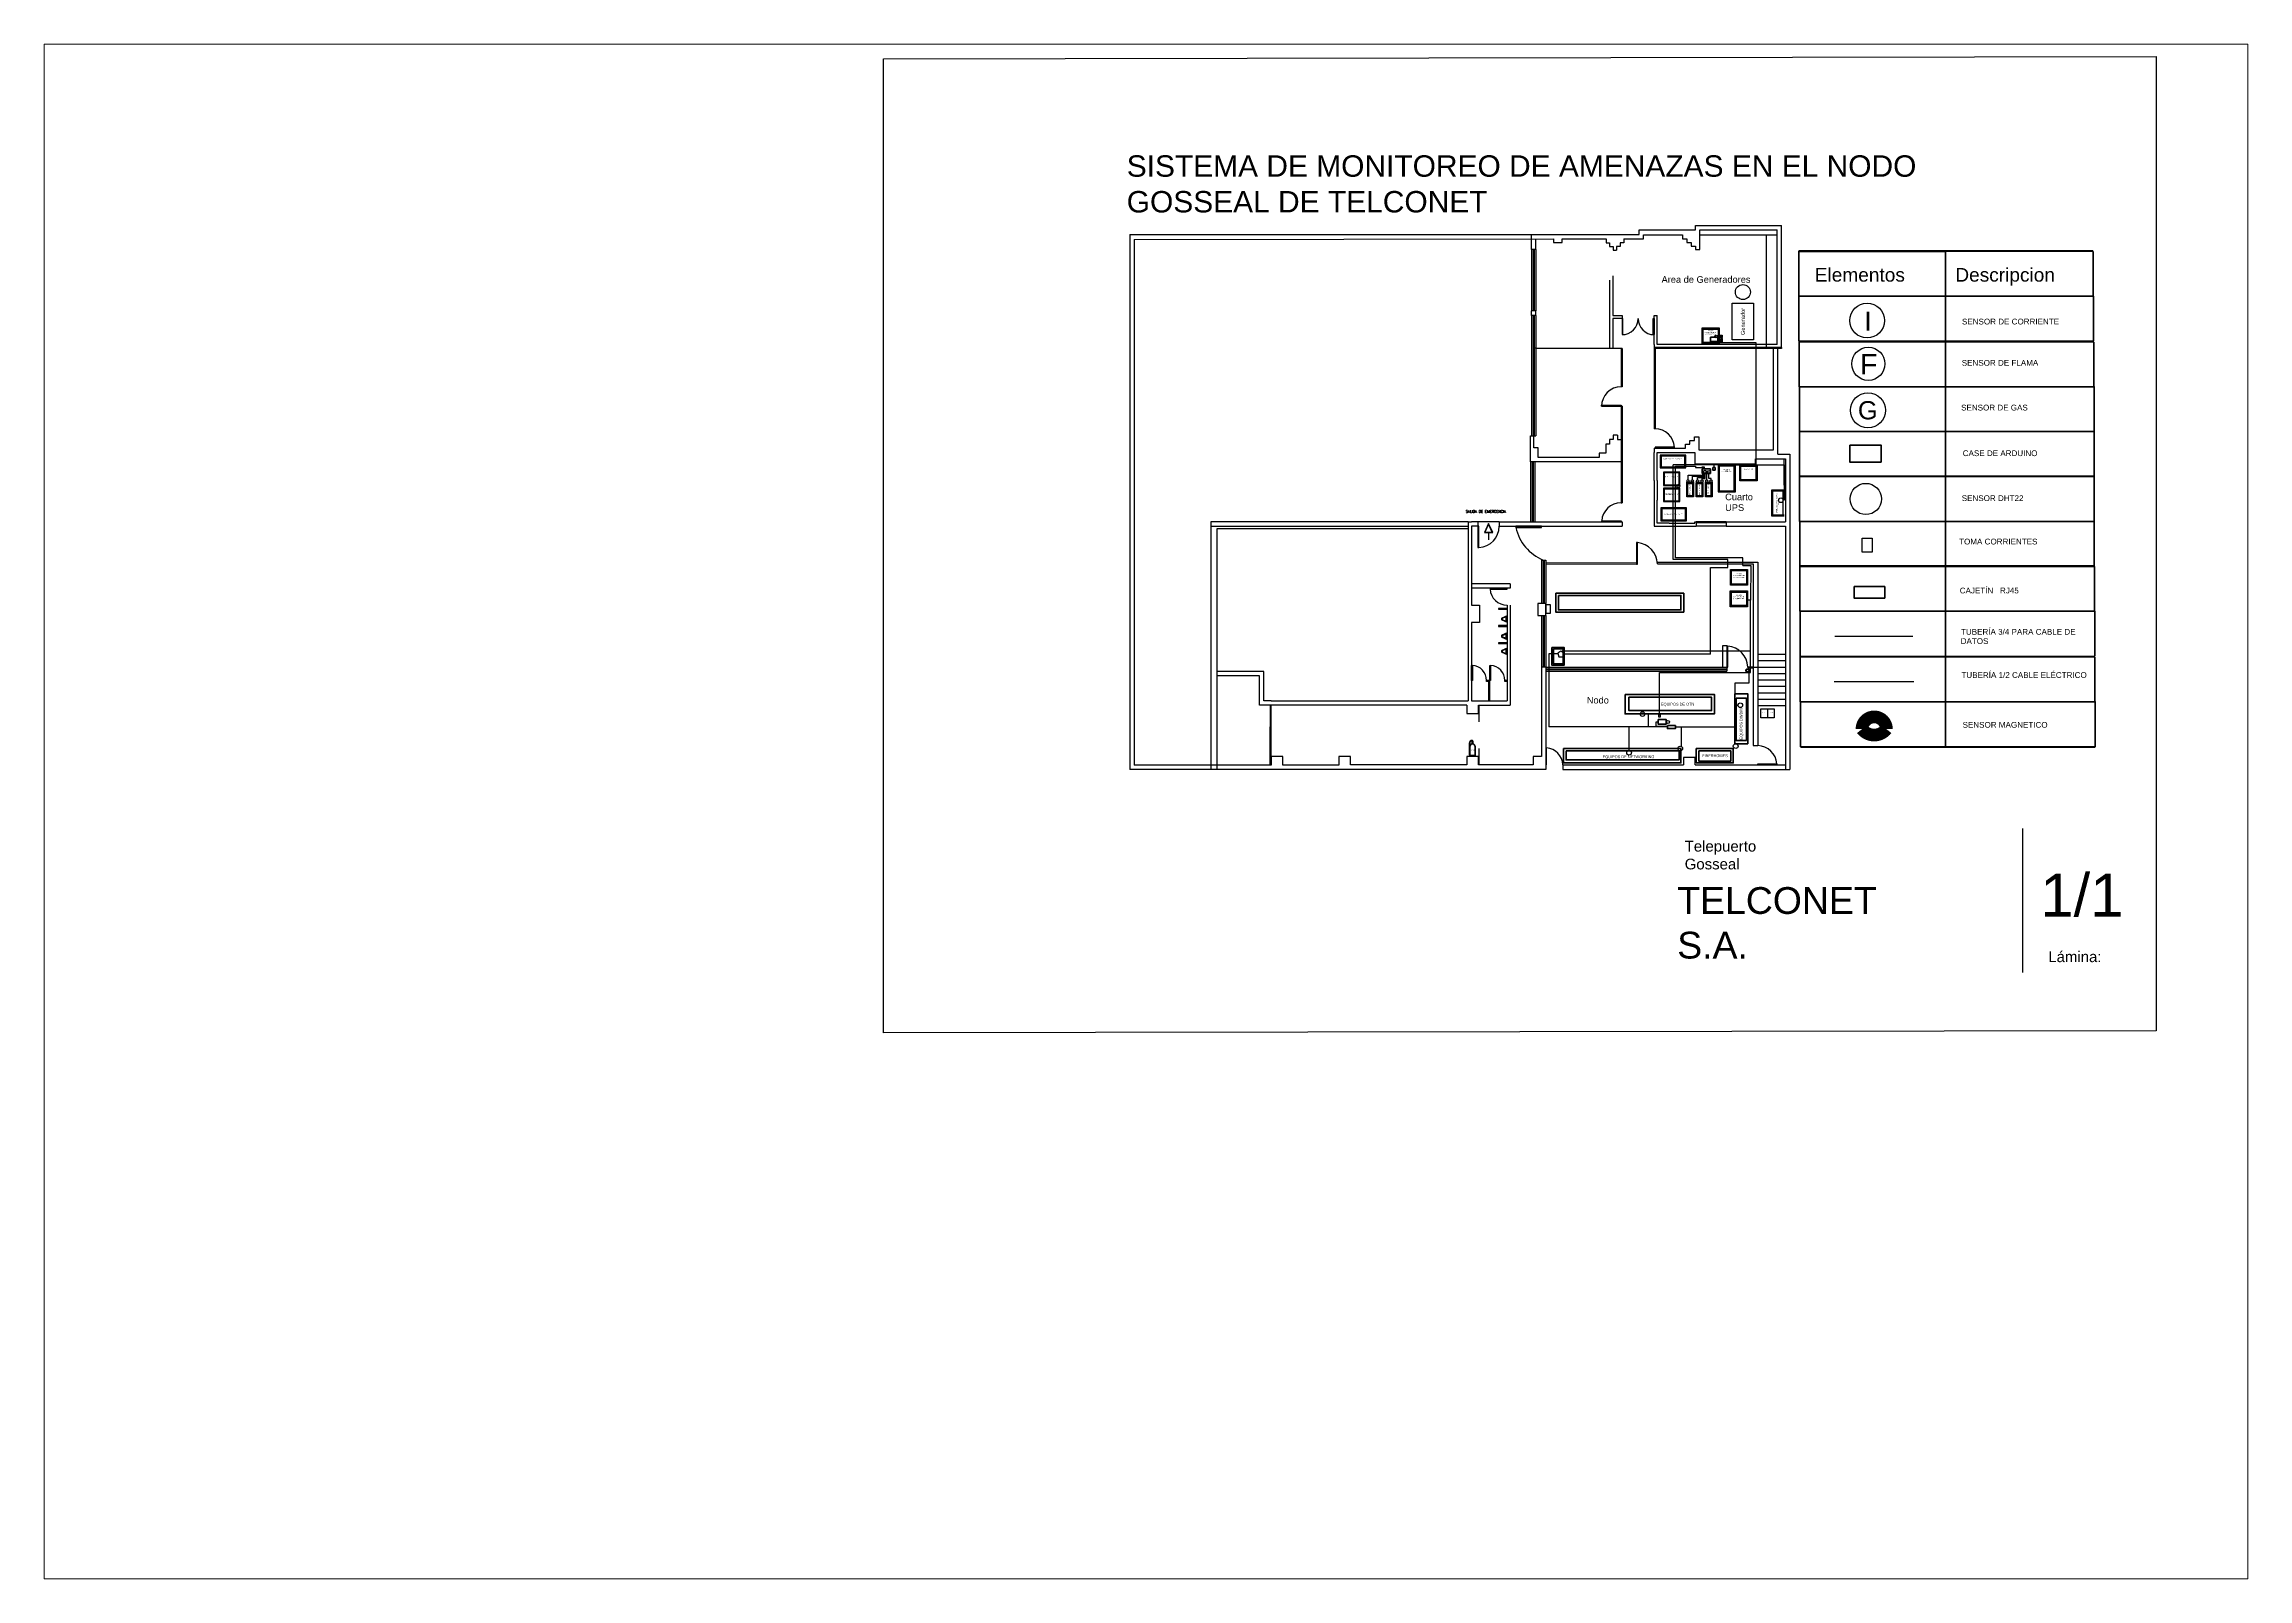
# Paper-space layout 'Presentación1' of a CAD drawing. Header units: metres. Extents: x 29 to 258, y 20 to 180.
# The model-space entities are those that its viewports show. They can reach past a viewport. Long polylines and large blocks are cut down to what shows.
import ezdxf

# ---------------------------------------------------------------- set-up
doc = ezdxf.new("R2010")
doc.units = ezdxf.units.M
doc.linetypes.add('ACAD_ISO03W100', pattern=[30, 12, -18])
doc.layers.get('0').update_dxf_attribs({"lineweight": 30})
for name, color, linetype in [('B Baterias', 92, 'Continuous'), ('Caja DC', 50, 'Continuous'), ('Rapberry', 100, 'Continuous'), ('Rectificador', 12, 'Continuous'), ('Tablero P', 21, 'Continuous')]:
    doc.layers.add(name, color=color, linetype=linetype)
for name, color, linetype, lineweight in [('Case Arduino', 249, 'Continuous', 80), ('Linea de Datos', 130, 'Continuous', 30), ('LINEAS DE ALIMENTACION', 40, 'Continuous', 30), ('PAREDES', 10, 'Continuous', 25), ('RACKS', 164, 'Continuous', 35), ('Sensores', 30, 'Continuous', 30), ('Tabla', 7, 'Continuous', 35), ('Texto', 250, 'Continuous', 30), ('Tomas Electricas', 90, 'Continuous', 30), ('Tomas RJ45', 103, 'Continuous', 35)]:
    doc.layers.add(name, color=color, linetype=linetype, lineweight=lineweight)
doc.styles.add('ROMANC', font='romanc.shx')
doc.styles.add('ROMANS', font='romans')
doc.styles.get("Standard").update_dxf_attribs({"font": 'arial.ttf'})
doc.linetypes.add('ZIGZAG', pattern='A,0.00254,-5.08,[131,ltypeshp.shx,S=5.08,R=0,X=-5.08,Y=0],-10.16,[131,ltypeshp.shx,S=5.08,R=180,X=5.08,Y=0],-5.08', length=20.32254)

# ---------------------------------------------------------------- blocks, each defined once
blk = doc.blocks.new('Case Arduino')
at = {"layer": 'Case Arduino'}
blk.add_lwpolyline([(2830.07, 1702.63), (2830.45, 1702.63), (2830.45, 1702.42), (2830.07, 1702.42)], close=True, dxfattribs=at)
blk = doc.blocks.new('Tomas RJ45')
at = {"layer": 'Tomas RJ45'}
blk.add_lwpolyline([(2830.689, 1702.353), (2831.063, 1702.353), (2831.063, 1702.212), (2830.689, 1702.212)], close=True, dxfattribs=at)
blk = doc.blocks.new('Toma electrica')
at = {"layer": 'Tomas Electricas'}
blk.add_lwpolyline([(2830.285, 1702.856), (2830.361, 1702.856), (2830.361, 1702.753), (2830.285, 1702.753)], close=True, dxfattribs=at)
blk = doc.blocks.new('Dht22')
at = {"layer": 'Sensores'}
blk.add_ellipse((2835.99, 1712.87), major_axis=(0.107, 0), ratio=1, dxfattribs=at)
blk = doc.blocks.new('FLAMA')
at = {"layer": 'Sensores', "color": 242, "true_color": 0xcd2027}
blk.add_circle((9650154736.288513, 7169636274.794464), 5307260.182779, dxfattribs=at)
blk.add_text('F', height=6546072.629605, dxfattribs=at).set_placement((9647510610.896057, 7166219403.729401))
blk = doc.blocks.new('GAS')
at = {"layer": 'Sensores', "color": 8}
blk.add_circle((9373739375.947327, 5526277353.448151), 5629255.736894, dxfattribs=at)
blk = doc.blocks.new('GAS1')
at = {"layer": 'RACKS'}
blk.add_blockref('GAS', (0, 0), dxfattribs=at)
at = {"layer": 'Sensores', "color": 8}
blk.add_text('G', height=5849291.790246, dxfattribs=at).set_placement((9370510979.882996, 5523368915.562683))
blk = doc.blocks.new('CORRIENTE')
at = {"layer": 'Sensores', "color": 5}
blk.add_circle((9663194401.275391, 7107604684.960602), 3888267.073783, dxfattribs=at)
blk.add_text('I', height=4245071.600382, rotation=180, dxfattribs=at).set_placement((9664211286.418091, 7109596140.250214))

msp = doc.modelspace()

# ---------------------------------------------------------------- hatches: boundary and pattern name
at = {"layer": 'PAREDES', "true_color": 0xcd2027}
h = msp.add_hatch(dxfattribs=at)
h.set_pattern_fill('ANSI34', color=242, scale=140399216.8289572)
h.set_pattern_definition([(45, (-447007300000, -211321500000), (-1891231000, 1891231000), []), (45, (-446377000000, -211321500000), (-1891231000, 1891231000), []), (45, (-445746500000, -211321500000), (-1891231000, 1891231000), []), (45, (-445116000000, -211321500000), (-1891231000, 1891231000), [])])
h.paths.add_polyline_path([(8609954600.104088, 6301250041.527091), (8580759272.623848, 6301250041.527091), (8580759272.623848, 6245609585.636865), (8609954600.104088, 6245609585.636865)])

# ---------------------------------------------------------------- linework, layer by layer
msp.add_line((11703680407.61805, 4834444081.956759), (11703680407.61805, 3891678219.669126))
msp.add_lwpolyline([(4238235995.044418, 9879511480.543373), (12580769094.87742, 9893730898.685898), (12580769094.87742, 3509480736.229527), (4238235995.044418, 3495261318.087003)], close=True)
at = {"layer": 'B Baterias', "color": 116, "true_color": 0x0e6c32}
for p, q in [((9498746008.287018, 7282553660.932532), (9330266948.092289, 7282553660.932532)), ((9330266948.092289, 7282553660.932532), (9330266948.092289, 7198314130.835141)), ((9498746008.287018, 7275533700.091092), (9330266948.092289, 7275533700.091092)), ((9337286908.933727, 7282553660.932532), (9337286908.933727, 7198314130.835141)), ((9491726047.445522, 7198314130.835141), (9491726047.445522, 7282553660.932532)), ((9498746008.287018, 7198314130.835141), (9498746008.287018, 7282553660.932532)), ((10143387400.18314, 7084955600.938382), (10143387400.18314, 7253434661.133111)), ((9330266948.092289, 7205334091.676581), (9498746008.287018, 7205334091.676581)), ((9330266948.092289, 7198314130.835141), (9498746008.287018, 7198314130.835141)), ((9502988431.390499, 6936088682.143756), (9334509371.19577, 6936088682.143756)), ((9334509371.19577, 6936088682.143756), (9334509371.19577, 6851849152.046418)), ((9341529332.037262, 6936088682.143756), (9341529332.037262, 6851849152.046418)), ((9495968470.549007, 6851849152.046418), (9495968470.549007, 6936088682.143756)), ((9502988431.390499, 6851849152.046418), (9502988431.390499, 6936088682.143756)), ((10143387400.18314, 7052341747.156831), (10059147870.085859, 7052341747.156831)), ((10059147870.085859, 7052341747.156831), (10059147870.085859, 6883862686.962102)), ((10143387400.18314, 7045321786.315391), (10059147870.085859, 7045321786.315391)), ((10066167830.92725, 7052341747.156831), (10066167830.92725, 6883862686.962102)), ((10136367439.341749, 6883862686.962102), (10136367439.341749, 7052341747.156831)), ((9502988431.390499, 6929068721.302316), (9334509371.19577, 6929068721.302316)), ((9334509371.19577, 6858869112.887858), (9502988431.390499, 6858869112.887858)), ((9334509371.19577, 6851849152.046418), (9502988431.390499, 6851849152.046418)), ((10059147870.085859, 6890882647.803594), (10143387400.18314, 6890882647.803594)), ((10059147870.085859, 6883862686.962102), (10143387400.18314, 6883862686.962102))]:
    msp.add_line(p, q, dxfattribs=at)
at = {"layer": 'Caja DC', "color": 2}
for p, q in [((9604960247.169132, 8115566446.731313), (9717279620.632336, 8115566446.731313)), ((9604960247.169132, 8012387221.074317), (9604960247.169132, 8115566446.731313)), ((9604960247.169132, 8108546485.889873), (9717279620.632336, 8108546485.889873)), ((9611980208.010624, 8012387221.074317), (9611980208.010624, 8115566446.731313)), ((9710259659.790844, 8115566446.731313), (9710259659.790844, 8012387221.074317)), ((9717279620.632336, 8115566446.731313), (9717279620.632336, 8012387221.074317)), ((9717279620.632336, 8019407181.915757), (9604960247.169132, 8019407181.915757)), ((9717279620.632336, 8012387221.074317), (9604960247.169132, 8012387221.074317)), ((9852259130.270721, 7216650005.613605), (9964578503.733925, 7216650005.613605)), ((9852259130.270721, 7113470779.956609), (9852259130.270721, 7216650005.613605)), ((9852259130.270721, 7209630044.772164), (9964578503.733925, 7209630044.772164)), ((9964578503.733925, 7120490740.798049), (9852259130.270721, 7120490740.798049)), ((9964578503.733925, 7113470779.956609), (9852259130.270721, 7113470779.956609)), ((9859279091.11216, 7113470779.956609), (9859279091.11216, 7216650005.613605)), ((9957558542.892433, 7216650005.613605), (9957558542.892433, 7113470779.956609)), ((9964578503.733925, 7216650005.613605), (9964578503.733925, 7113470779.956609)), ((9789898922.079727, 6532378377.010499), (9902218295.542881, 6532378377.010499)), ((9789898922.079727, 6429199151.353503), (9789898922.079727, 6532378377.010499)), ((9789898922.079727, 6525358416.169059), (9902218295.542881, 6525358416.169059)), ((9796918882.921169, 6429199151.353503), (9796918882.921169, 6532378377.010499)), ((9895198334.701439, 6532378377.010499), (9895198334.701439, 6429199151.353503)), ((9902218295.542881, 6532378377.010499), (9902218295.542881, 6429199151.353503)), ((9789268103.09214, 6392129171.025174), (9901587476.555294, 6392129171.025174)), ((9789268103.09214, 6288949945.36818), (9789268103.09214, 6392129171.025174)), ((9789268103.09214, 6385109210.183734), (9901587476.555294, 6385109210.183734)), ((9902218295.542881, 6436219112.194943), (9789898922.079727, 6436219112.194943)), ((9902218295.542881, 6429199151.353503), (9789898922.079727, 6429199151.353503)), ((9796288063.933582, 6288949945.36818), (9796288063.933582, 6392129171.025174)), ((9894567515.713856, 6392129171.025174), (9894567515.713856, 6288949945.36818)), ((9901587476.555294, 6392129171.025174), (9901587476.555294, 6288949945.36818)), ((9901587476.555294, 6295969906.20962), (9789268103.09214, 6295969906.20962)), ((9901587476.555294, 6288949945.36818), (9789268103.09214, 6288949945.36818))]:
    msp.add_line(p, q, dxfattribs=at)
at = {"layer": 'Caja DC'}
for points in [[(9989939486.374184, 5620420080.357171), (10032830250.528179, 5620420080.357171), (10032830250.528179, 5561078687.119302), (9989939486.374184, 5561078687.119302)], [(10035505368.623989, 5620425681.853997), (10077488214.39386, 5620425681.853997), (10077488214.39386, 5561084288.616128), (10035505368.623989, 5561084288.616128)]]:
    msp.add_lwpolyline(points, close=True, dxfattribs=at)
at = {"layer": 'Case Arduino'}
for points in [[(9659272524.00145, 8055236797.963334), (9707030010.750767, 8055236797.963334), (9707030010.750767, 8026087594.039491), (9659272524.00145, 8026087594.039491)], [(10572300580.310829, 7347870720.088063), (10777863308.25815, 7347870720.088063), (10777863308.25815, 7236528818.997426), (10572300580.310829, 7236528818.997426)]]:
    msp.add_lwpolyline(points, close=True, dxfattribs=at)
at = {"layer": 'Case Arduino', "lineweight": 120, "ltscale": 1.5}
msp.add_lwpolyline([(9605083603.760777, 7191358632.785256), (9658899730.639965, 7191358632.785256), (9658899730.639965, 7162209428.861362), (9605083603.760777, 7162209428.861362)], close=True, dxfattribs=at)
at = {"layer": 'Linea de Datos'}
for p, q in [((9685905657.13047, 8017370409.067098), (9685905657.13047, 8026990182.831973)), ((9959984865.258553, 8017370409.067098), (9685905657.13047, 8017370409.067098)), ((9959984865.258553, 7220172666.738759), (9959984865.258553, 8017370409.067098)), ((9415806757.816452, 6597970064.924003), (9415806757.816452, 7218150124.152093)), ((9727585460.91209, 7218751793.439343), (9415872176.42561, 7218751793.439343)), ((9439198821.595707, 7080707092.02917), (9416107716.62307, 7080707092.02917)), ((9683976100.86132, 7200501957.339149), (9683976100.86132, 7218621331.230783)), ((9727710589.796925, 7218635669.293052), (10142885432.587601, 7218635669.293052)), ((10142885432.587601, 7218635669.293052), (10142885432.587601, 6986791482.115554)), ((10142885432.587601, 6986791482.115554), (10138757254.003559, 6986791482.115554)), ((9772454895.596458, 6597970064.924003), (9415806757.816452, 6597970064.924003)), ((9659087859.627529, 5977968687.485406), (9659087859.627529, 6544919733.619977)), ((9659087859.627529, 6544919733.619977), (9772454895.596458, 6544919733.619977)), ((9772454895.596458, 6544919733.619977), (9772454895.596458, 6597970064.924003)), ((10474121578.87941, 6096033020.138628), (10985827767.30315, 6096033020.138628)), ((8658364137.79649, 5980300307.891881), (8600345179.841885, 5980300307.891881)), ((8600345179.841885, 5980299923.198707), (8600345179.841885, 5501688247.55565)), ((9659245002.524181, 5978016210.822782), (8697350605.711308, 5978016210.822782)), ((9821287255.137524, 5391405189.776477), (9821287255.137524, 5789756405.062911)), ((9821639125.169655, 5789756405.062911), (9912671284.399857, 5789756405.062911)), ((9912671284.399857, 5789756405.062911), (9912671284.399857, 5865675355.309918)), ((9840035129.664333, 5641180371.2009), (9821415272.772541, 5641180371.2009)), ((9376141428.32262, 5500901769.491017), (8600345179.841885, 5500901769.491017)), ((9126147755.558975, 5346865569.754039), (9126147755.558975, 5500116075.018628)), ((9252801641.835327, 5587054509.348561), (9228142069.654457, 5587054509.348561)), ((9252801641.835327, 5500853515.67286), (9252801641.835327, 5587054509.348561)), ((9302773442.962708, 5503868745.370843), (9302773442.962708, 5534182778.410041)), ((9302773442.962708, 5534182778.410041), (9314576937.665546, 5534182778.410041)), ((9377050653.184553, 5503868745.370843), (9302773442.962708, 5503868745.370843)), ((9429607587.759323, 5502453293.433244), (9820952778.178276, 5502453293.433244)), ((9467496770.924606, 5502453316.708817), (9467496770.924606, 5374354498.030194))]:
    msp.add_line(p, q, dxfattribs=at)
at = {"layer": 'LINEAS DE ALIMENTACION'}
for p, q in [((9430522052.747841, 7208710639.109569), (9562113259.68224, 7208710639.109569)), ((9430528955.342613, 6608503903.155713), (9430528955.342613, 7209139698.169494)), ((9562113259.68224, 7208710639.109569), (9562113259.68224, 7201176702.188756)), ((9562113259.68224, 7201503459.91195), (9605235719.964016, 7201503459.91195)), ((9871994226.885532, 6608503903.155713), (9430528955.342613, 6608503903.155713)), ((9871994226.885532, 6559560765.110925), (9871994226.885532, 6608503903.155713)), ((9872025569.173595, 6559859908.644984), (9923481926.528969, 6559859908.644984)), ((9922941480.471817, 6559859908.644984), (9921233435.22263, 6331593922.992604)), ((9920879451.473328, 6332197194.47557), (9900472056.828178, 6332197194.47557)), ((9920879451.473328, 5856538718.882392), (9920879451.473328, 6332197194.47557)), ((9924674450.085583, 5998136846.986337), (8688106787.777031, 5998136846.986337)), ((9325260670.592461, 5580823078.353383), (9325260670.592461, 5856538718.882392)), ((9325260670.592461, 5856538718.882392), (9920879451.473328, 5856538718.882392)), ((10991886784.00773, 5795834390.733693), (10470910595.691971, 5795834390.733693))]:
    msp.add_line(p, q, dxfattribs=at)
at = {"layer": 'PAREDES'}
for p, q in [((5853674333.090132, 8726867877.344421), (8658148689.248707, 8726867877.344421)), ((5853674333.090132, 8726867877.344421), (5853674333.090132, 5249881272.575332)), ((5881754176.456102, 8696084364.115158), (8630068845.882893, 8698788033.978661)), ((5881754176.456102, 8696084364.115158), (5881754176.456102, 5249881272.575332)), ((8486861644.717381, 8628588425.564152), (8486861644.717381, 8726867877.344421)), ((8514941488.083302, 8628588425.564152), (8514941488.083302, 8698788033.978661)), ((8630068845.882893, 8698788033.978661), (8630068845.882893, 8674920167.117741)), ((8630068845.882893, 8674920167.117741), (8686930528.698437, 8674920167.117741)), ((8658850685.332672, 8726867877.344421), (9193069705.366852, 8726867877.344421)), ((8686930528.698437, 8674920167.117741), (8686930528.698437, 8698788033.978661)), ((8686930528.698437, 8698788033.978661), (8975450919.282143, 8698788033.978661)), ((8975450919.282143, 8698788033.978661), (8975450919.282143, 8674218171.033566)), ((8975450919.282143, 8674218171.033566), (8998616790.058887, 8674218171.033566)), ((8998616790.058887, 8674218171.033566), (8998616790.058887, 8649648308.088524)), ((9090578277.081631, 8674218171.033566), (9067412406.304939, 8674218171.033566)), ((9067412406.304939, 8674218171.033566), (9067412406.304939, 8649648308.088524)), ((9090578277.081631, 8698788033.978661), (9090578277.081631, 8674218171.033566)), ((9090578277.081631, 8698788033.978661), (9221149548.732979, 8698788033.978661)), ((9193069705.366852, 8726867877.344421), (9193069705.366852, 8759159697.21508)), ((9193069705.366852, 8759159697.21508), (9562319645.627022, 8759159697.21508)), ((9221149548.732979, 8698788033.978661), (9221149548.732979, 8724761889.091999)), ((9221149548.732979, 8724761889.091999), (9476676123.361332, 8724761889.091999)), ((9476676123.361332, 8724761889.091999), (9476676123.361332, 8698788033.978661)), ((9476676123.361332, 8698788033.978661), (9504755966.727146, 8698788033.978661)), ((9504755966.727146, 8698788033.978661), (9504755966.727146, 8674920167.117741)), ((9504755966.727146, 8674920167.117741), (9532835810.093117, 8674920167.117741)), ((9532835810.093117, 8674920167.117741), (9532835810.093117, 8651754296.340946)), ((9562319645.627022, 8759159697.21508), (9562319645.627022, 8787239540.580894)), ((9562319645.627022, 8787239540.580894), (10125320505.111191, 8787239540.580894)), ((9590399488.993149, 8628588425.564152), (9590399488.993149, 8759159697.21508)), ((9590399488.993149, 8759159697.21508), (10097240661.745319, 8759159697.21508)), ((10097240661.745319, 8008023887.18016), (10097240661.745319, 8759159697.21508)), ((10125320505.111191, 7986964004.655837), (10125320505.111191, 8787239540.580894)), ((8514941488.083302, 8628588425.564152), (8486861644.717381, 8628588425.564152)), ((8998616790.058887, 8649648308.088524), (9021782660.835526, 8649648308.088524)), ((9021782660.835526, 8649648308.088524), (9021782660.835526, 8625078445.143429)), ((9021782660.835526, 8625078445.143429), (9044246535.528145, 8625078445.143429)), ((9067412406.304939, 8649648308.088524), (9044246535.528145, 8649648308.088524)), ((9044246535.528145, 8649648308.088524), (9044246535.528145, 8625078445.143429)), ((9532835810.093117, 8651754296.340946), (9560915653.458775, 8651754296.340946)), ((9560915653.458775, 8651754296.340946), (9560915653.458775, 8628588425.564152)), ((9560915653.458775, 8628588425.564152), (9590399488.993149, 8628588425.564152)), ((8998616790.058887, 8428168543.540851), (8998616790.058887, 7979944043.814397)), ((8998616790.058887, 8428168543.540851), (8998616790.058887, 8428168543.540851)), ((9019676672.583157, 8456349398.507945), (9019676672.583157, 8197562829.899262)), ((9019676672.583157, 8456349398.507945), (9019676672.583157, 8456349398.507945)), ((8486861644.717381, 8196158837.730859), (8486861644.717381, 8227748661.517499)), ((8514941488.083302, 8227748661.517499), (8486861644.717381, 8227748661.517499)), ((8514941488.083302, 8196158837.730859), (8486861644.717381, 8196158837.730859)), ((8514941488.083302, 8196158837.730859), (8514941488.083302, 8227748661.517499)), ((9019676672.583157, 8176502947.37494), (9019580678.339603, 7979944043.814397)), ((9019676672.583157, 8176502947.374784), (9019676672.58326, 8134383182.326245)), ((9019676672.58326, 8197562829.899262), (9080048335.819733, 8197562829.899262)), ((9080048335.819733, 8176502947.374784), (9019676672.58326, 8176502947.374784)), ((9080048335.819733, 8197562829.899262), (9080048335.819733, 8176502947.374784)), ((9289945164.979034, 8008023887.18016), (9289945164.979034, 8197562829.899262)), ((9289945164.979034, 8197562829.899262), (9311005047.503201, 8197562829.899262)), ((9311005047.503201, 8008023887.18016), (9311005047.503201, 8197562829.899262)), ((9080048335.819733, 7979944043.814397), (8514941488.083302, 7979944043.814397)), ((9289945164.979034, 8008023887.18016), (9289945164.979034, 7892194533.296287)), ((10125320505.111191, 7986964004.655837), (9289945164.979034, 7986964004.655837)), ((10125320505.111191, 7979944043.814397), (9296965125.820423, 7979944043.814397)), ((9296965125.820423, 7979944043.814397), (9296965125.820423, 7892194533.296287)), ((10097240661.745319, 8008023887.18016), (9311005047.503201, 8008023887.18016)), ((10072670798.800329, 7316557744.297587), (10072670798.800329, 7977838055.561975)), ((10100750642.16625, 7288477900.931773), (10100750642.16625, 7977838055.561975)), ((10125320505.111191, 7986964004.655837), (10125320505.111191, 7979944043.814397)), ((9296965125.820423, 7892194533.296287), (9289945164.979034, 7892194533.296287)), ((9080048335.819733, 7770749210.739219), (9073028374.978291, 7770749210.739219)), ((9073028374.978291, 7770749210.739219), (9073028374.978291, 7730033437.858821)), ((9080048335.819733, 7730033437.858821), (9073028374.978291, 7730033437.858821)), ((9080048335.819733, 7770749210.739219), (9080048335.819733, 7730033437.858821)), ((9080048335.819733, 7602270150.544488), (9073028374.978291, 7602270150.544488)), ((9073028374.978291, 7602270150.544488), (9073028374.978291, 7561554377.664092)), ((9080048335.819733, 7561554377.664092), (9073028374.978291, 7561554377.664092)), ((9080048335.819733, 7602270150.544488), (9080048335.819733, 7561554377.664092)), ((9289945164.979034, 7544004475.560334), (9289945164.979034, 7454850972.874082)), ((9296965125.820423, 7544004475.560334), (9296965125.820423, 7454850972.874082)), ((8479841683.875782, 7237934182.873233), (8479841683.875782, 7407817235.236367)), ((8479841683.875782, 7407817235.236367), (8500901566.400105, 7407817235.236367)), ((8500901566.400105, 7330597665.980468), (8500901566.400105, 7407817235.236367)), ((9021080664.751404, 7383949368.375447), (8997212797.890484, 7383949368.375447)), ((8997212797.890484, 7383949368.375447), (8997212797.890484, 7354465532.841388)), ((9049160508.117165, 7412029211.741261), (9021080664.751404, 7412029211.741261)), ((9021080664.751404, 7412029211.741261), (9021080664.751404, 7383949368.375447)), ((9049160508.117165, 7412029211.741261), (9049160508.117165, 7383949368.375447)), ((9049160508.117165, 7383949368.375447), (9080048335.819733, 7383949368.375447)), ((9073028374.978291, 7383949368.375447), (9073028374.978291, 7237934182.873233)), ((9080048335.819733, 7383949368.375447), (9080048335.819733, 7237934182.873233)), ((9524411857.083534, 7353763536.757108), (9524411857.083534, 7377631403.618131)), ((9524411857.083534, 7377631403.618131), (9554597688.701458, 7377631403.618131)), ((9554597688.701458, 7377631403.618131), (9554597688.701458, 7402201266.563067)), ((9554597688.701458, 7402201266.563067), (9582677532.067219, 7402201266.563067)), ((9582677532.067219, 7402201266.563067), (9582677532.067219, 7316557744.297587)), ((9080048335.819733, 7237934182.873233), (8479841683.875782, 7237934182.873233)), ((8528981409.765865, 7330597665.980468), (8500901566.400105, 7330597665.980468)), ((8528981409.765865, 7266014026.2391), (8528981409.765865, 7330597665.980468)), ((8929119177.728447, 7266014026.2391), (8528981409.765865, 7266014026.2391)), ((8974046927.113895, 7294093869.604915), (8929119177.728447, 7294093869.604915)), ((8929119177.728447, 7294093869.604915), (8929119177.728447, 7266014026.2391)), ((8997212797.890484, 7354465532.841388), (8974046927.113895, 7354465532.841388)), ((8974046927.113895, 7354465532.841388), (8974046927.113895, 7294093869.604915)), ((9289945164.979034, 7328491677.728047), (9289945164.979034, 7300411834.362233)), ((9289945164.979034, 7328491677.728047), (9495630017.633286, 7328491677.728047)), ((9289945164.979034, 7115084868.148025), (9289945164.979034, 7300411834.362233)), ((9311005047.503201, 7300411834.362233), (9499139998.054005, 7300411834.362233)), ((9311005047.503201, 7115084868.148025), (9311005047.503201, 7300411834.362233)), ((9495630017.633286, 7328491677.728047), (9495630017.633286, 7353763536.757108)), ((9495630017.633286, 7353763536.757108), (9524411857.083534, 7353763536.757108)), ((9556703676.95388, 7226000249.44288), (9955437452.748108, 7226000249.44288)), ((9582677532.067219, 7316557744.297587), (10072670798.800329, 7316557744.297587)), ((9976497335.27243, 7256888077.145291), (10150592364.14035, 7256888077.145291)), ((10100750642.16625, 7288477900.931773), (10178672207.506321, 7288477900.931773)), ((10150592364.14035, 7256888077.145291), (10150592364.14035, 6844114379.668128)), ((10178672207.506321, 7288477900.931773), (10178672207.506321, 5221801429.209413)), ((9073028374.978291, 7011189447.694453), (9073028374.978291, 6970473674.814162)), ((9080048335.819733, 7011189447.694453), (9073028374.978291, 7011189447.694453)), ((9073028374.978291, 6970473674.814162), (9080048335.819733, 6970473674.814162)), ((9080048335.819733, 7011189447.694453), (9080048335.819733, 6970473674.814162)), ((9289945164.979034, 6987321580.83364), (9289945164.979034, 6914313988.082585)), ((9311005047.503201, 6914313988.082585), (9311005047.503201, 6987321580.83364)), ((8071279962.903515, 6844114379.668128), (8071279962.903515, 5671078923.062181)), ((8071279962.903515, 6844114379.668128), (8093743837.596134, 6844114379.668128)), ((8134459610.476532, 6844114379.668128), (8093743837.596134, 6844114379.668128)), ((8093743837.596134, 6816034536.302314), (8093743837.596134, 6299365418.371736)), ((8134459610.476532, 6816034536.302314), (8093743837.596134, 6816034536.302314)), ((8134459610.476532, 6844114379.668128), (8134459610.476532, 6816034536.302314)), ((8274858827.3055, 6844114379.668128), (8274858827.3055, 6816034536.302314)), ((8274858827.3055, 6844114379.668128), (9080048335.819733, 6844114379.668128)), ((8274858827.3055, 6816034536.302314), (9080048335.819733, 6816034536.302314)), ((9080048335.819733, 6844114379.668128), (9080048335.819733, 6816034536.302314)), ((9388224616.759254, 6837094418.826688), (9499139998.054005, 6837094418.826688)), ((9388224616.759254, 6816034536.302314), (9566531622.131916, 6816034536.302314)), ((9556703676.95388, 6844114379.668128), (9566531622.131916, 6844114379.668128)), ((9566531622.131916, 6844114379.668128), (9566531622.131916, 6816034536.302209)), ((9763090525.692356, 6844114379.668128), (9976497335.27243, 6844114379.668128)), ((9763090525.692356, 6844114379.668128), (9763090525.692356, 6816034536.302209)), ((9763090525.692356, 6816034536.302314), (9976497335.27243, 6816034536.302314)), ((10060736865.36982, 6844114379.668128), (10150592364.14035, 6844114379.668128)), ((10060736865.36982, 6816034536.302314), (10150592364.14035, 6816034536.302314)), ((10150592364.14035, 6816034536.302314), (10150592364.14035, 5221801429.209413)), ((9938589546.72863, 6569480760.234414), (9938589546.72863, 5378346555.973786)), ((9968775378.347023, 6579690933.586976), (9968775378.347023, 5378346555.973786)), ((8347164423.972538, 6437657024.335042), (8093743837.596134, 6437657024.335042)), ((8347164423.972538, 6409577180.969228), (8093743837.596134, 6409577180.969228)), ((8232739062.256962, 6409577180.969228), (8298024698.082245, 6409577180.969228)), ((8347164423.972538, 6437657024.335042), (8347164423.972538, 6409577180.969228)), ((8093743837.596134, 6299365418.371736), (8145691547.822815, 6299365418.371736)), ((8145691547.822815, 6299365418.371736), (8145691547.822815, 6184940056.656161)), ((8326104541.448215, 6298661799.673379), (8326104541.448059, 5671078923.062181)), ((8347164423.972538, 6298661799.673379), (8347164423.972378, 5642999079.696366)), ((8579525127.824512, 6230569802.125421), (8579525127.824512, 6309193363.549668)), ((8093743837.596134, 6184940056.656161), (8093743837.596134, 5671078923.062181)), ((8145691547.822815, 6184940056.656161), (8093743837.596134, 6184940056.656161)), ((8093743837.596134, 6184940056.656161), (8093743837.596134, 6036116886.817454)), ((9737818666.663399, 6031658453.487435), (9737818666.663399, 5893611681.736066)), ((9765898510.0289, 6031658453.487435), (9737818666.663399, 6031658453.487435)), ((9765898510.0289, 6031658453.487435), (9765898510.0289, 5893611681.736066)), ((6732573430.439384, 5863425850.117829), (6423725071.270603, 5863425850.117829)), ((6704493587.073624, 5835346006.751964), (6423725071.270603, 5835346006.751964)), ((6704493587.073624, 5642999079.696366), (6704493587.073624, 5835346006.751964)), ((6732573430.439384, 5671078923.062181), (6732573430.439384, 5863425850.117829)), ((8551445284.458538, 5893611681.736066), (8551445284.458538, 5308146947.559329)), ((8579525127.824512, 5893611681.736066), (8551445284.458538, 5893611681.736066)), ((8579525127.824512, 5893611681.736066), (8579525127.824512, 5221801429.209413)), ((9737818666.663399, 5893611681.736066), (9765898510.0289, 5893611681.736066)), ((9938589546.72863, 5893611681.736066), (9968775378.347023, 5893611681.736066)), ((8062856009.893776, 5642999079.696366), (6704493587.073624, 5642999079.696366)), ((6780309164.16143, 5671078923.062181), (6732573430.439384, 5671078923.062181)), ((6780309164.16143, 5671078923.062181), (8071279962.903515, 5671078923.062181)), ((8062856009.893776, 5642999079.696366), (8062856009.893776, 5589647377.301387)), ((8093743837.596134, 5671078923.062181), (8326104541.448059, 5671078923.062181)), ((8139373583.065552, 5589647377.301387), (8139373583.065552, 5642999079.696366)), ((8139373583.065552, 5642999079.696366), (8347164423.972378, 5642999079.696366)), ((8291004737.240856, 5642999079.696366), (8291004737.240856, 5642999079.696366)), ((8062856009.893776, 5589647377.301387), (8139373583.065552, 5589647377.301387)), ((9938589546.72863, 5378346555.973786), (9968775378.347023, 5378346555.973786)), ((5853674333.090132, 5249881272.575332), (5853674333.090132, 5235841350.892293)), ((5853674333.090132, 5235841350.892293), (5853674333.090132, 5221801429.209413)), ((6780309164.16143, 5249881272.575332), (5881754176.456102, 5249881272.575332)), ((5994073549.919256, 5221801429.209413), (5881754176.456102, 5221801429.209413)), ((8579525127.824512, 5221801429.209413), (5994073549.919256, 5221801429.209413)), ((6856826737.332996, 5306040959.306909), (6780309164.16143, 5306040959.306909)), ((6780309164.16143, 5306040959.306909), (6780309164.16143, 5249881272.575332)), ((6856826737.332996, 5249881272.575332), (6856826737.332996, 5306040959.306909)), ((7223268693.256622, 5249881272.575332), (6856826737.332996, 5249881272.575332)), ((7300488262.512676, 5306742955.39103), (7223268693.256622, 5306742955.39103)), ((7223268693.256622, 5306742955.39103), (7223268693.256622, 5249881272.575332)), ((7300488262.512676, 5251987260.827752), (7300488262.512676, 5306742955.39103)), ((8062856009.893776, 5251987260.827752), (7300488262.512676, 5251987260.827752)), ((8138671586.98143, 5308146947.559329), (8062856009.893776, 5308146947.559329)), ((8062856009.893776, 5308146947.559329), (8062856009.893776, 5251987260.827752)), ((8138671586.98143, 5251987260.827752), (8138671586.98143, 5308146947.559329)), ((8496689589.895576, 5251987260.827752), (8138671586.98143, 5251987260.827752)), ((8551445284.458538, 5308146947.559329), (8496689589.895576, 5308146947.559329)), ((8496689589.895576, 5308146947.559329), (8496689589.895576, 5251987260.827752)), ((8691844501.287506, 5251987260.827752), (8691844501.287506, 5221801429.209413)), ((8691844501.287506, 5251987260.827752), (9483696084.202824, 5251987260.827752)), ((8691844501.287506, 5221801429.209413), (9968775378.347023, 5221801429.209413)), ((9559511661.290634, 5251987260.827752), (9968775378.347023, 5251987260.827752))]:
    msp.add_line(p, q, dxfattribs=at)
at = {"layer": 'PAREDES', "color": 1}
for p, q in [((9590399488.993149, 8725463885.176125), (10097240661.745319, 8725463885.176125)), ((10025637061.162621, 7986964004.655837), (10025637061.162621, 8725463885.176125)), ((8486861644.717381, 8628588425.564152), (8486861644.717381, 8227748661.517499)), ((8498093582.06356, 8628588425.564152), (8498093582.06356, 8227748661.517499)), ((8498093582.06356, 8628588425.564152), (8498093582.06356, 8227748661.517499)), ((8503709550.736702, 8628588425.564152), (8503709550.736702, 8227748661.517499)), ((8514941488.083302, 8628588425.564152), (8514941488.083302, 8227748661.517499)), ((8514941488.083302, 8628588425.564152), (8514941488.083302, 8227748661.517499)), ((8486861644.717381, 8196158837.730859), (8486861644.717381, 7407817235.236367)), ((8498093582.06356, 8196158837.730859), (8498093582.06356, 7407817235.236367)), ((8498093582.06356, 8196158837.730859), (8498093582.06356, 7407817235.236367)), ((8503709550.736702, 8196158837.730859), (8503709550.736702, 7407817235.236367)), ((8514941488.083302, 8196158837.730859), (8514941488.083302, 7407817235.236367)), ((8514941488.083302, 8196158837.730859), (8514941488.083302, 7407817235.236367)), ((9073028374.978291, 7979944043.814397), (9073028374.978291, 7770749210.739219)), ((9076538355.39917, 7979944043.814397), (9076538355.39917, 7770749210.739219)), ((9080048335.819733, 7979944043.814397), (9080048335.819733, 7770749210.739219)), ((9289945164.979034, 7892194533.296287), (9289945164.979034, 7544004475.560334)), ((9293455145.399914, 7892194533.296287), (9293455145.399914, 7544004475.560334)), ((9296965125.820423, 7892194533.296287), (9296965125.820423, 7544004475.560334)), ((8945265087.66375, 7608722841.822902), (9073028374.978291, 7608722841.822902)), ((8945265087.66375, 7602270150.544488), (8945265087.66375, 7608722841.822902)), ((8945265087.66375, 7602270150.544488), (9073028374.978291, 7602270150.544488)), ((9073028374.978291, 7608722841.822902), (9073028374.978291, 7602270150.544488)), ((9073028374.978291, 7561554377.664092), (9073028374.978291, 7383949368.375447)), ((9076538355.39917, 7561554377.664092), (9076538355.39917, 7383949368.375447)), ((9080048335.819733, 7561554377.664092), (9080048335.819733, 7383949368.375447)), ((8500901566.400105, 7407817235.236367), (8514941488.083302, 7407817235.236367)), ((8479841683.875782, 7237934182.873233), (8479841683.875782, 6844114379.668128)), ((8491073621.222069, 7237934182.873233), (8491073621.222069, 6844114379.668128)), ((8491073621.222069, 7237934182.873233), (8491073621.222069, 6844114379.668128)), ((8496689589.895576, 7237934182.873233), (8496689589.895576, 6844114379.668128)), ((8507921527.241596, 7237934182.873233), (8507921527.241596, 6844114379.668128)), ((8507921527.241596, 7237934182.873233), (8507921527.241596, 6844114379.668128)), ((9073028374.978291, 7237934182.873233), (9073028374.978291, 7011189447.694453)), ((9076538355.39917, 7237934182.873233), (9076538355.39917, 7011189447.694453)), ((9080048335.819733, 7237934182.873233), (9080048335.819733, 7011189447.694453)), ((9423324420.966404, 7328491677.728047), (9296965125.820423, 7328491677.728047)), ((8274858827.3055, 6844114379.668128), (8134459610.476532, 6844114379.668128)), ((9763090525.692356, 6816034536.302209), (9566531622.131916, 6816034536.302209)), ((8204659218.890991, 6778156910.850781), (8204659218.890991, 6727397092.119126)), ((8551445284.458538, 6594203773.712604), (8551445284.458538, 6309193363.549668)), ((8551445284.458538, 6594203773.712604), (8579525127.824512, 6594203773.712604)), ((8562677221.804874, 6594203773.712604), (8562677221.804874, 6309193363.549668)), ((8562677221.804874, 6594203773.712604), (8562677221.804874, 6309193363.549668)), ((8568293190.478016, 6594203773.712604), (8568293190.478016, 6309193363.549668)), ((8579525127.824512, 6594203773.712604), (8579525127.824512, 6309193363.549668)), ((8579525127.824512, 6594203773.712604), (8579525127.824512, 6309193363.549668)), ((8579542201.521603, 6568727763.673343), (9174246782.233665, 6567027838.471602)), ((8579542235.179676, 6578758406.045083), (9174246815.891792, 6577058480.843341)), ((9311153812.770317, 6569480760.234414), (9938589546.72863, 6569480777.403518)), ((9311153880.086517, 6581211344.081347), (9968775378.347023, 6579690933.586976)), ((8319084580.606773, 6226683820.846417), (8319084580.606773, 6189826748.342994)), ((8551445284.458538, 6230569802.125421), (8551445284.458538, 5893611681.736066)), ((8562677221.804874, 6230569802.125421), (8562677221.804874, 5893611681.736066)), ((8562677221.804874, 6230569802.125421), (8562677221.804874, 5893611681.736066)), ((8568293190.478016, 6230569802.125421), (8568293190.478016, 5893611681.736066)), ((8579525127.824512, 6230569802.125421), (8579525127.824512, 5893611681.736066)), ((8579525127.824512, 6230569802.125421), (8579525127.824512, 5893611681.736066)), ((8319084580.606773, 6114364447.383265), (8319084580.606773, 6077507374.879788)), ((8319084580.606773, 6014749545.084596), (8319084580.606773, 5977892472.581172)), ((9968775378.347023, 5977851211.833457), (10150592364.14035, 5977851211.833457)), ((9968775378.347023, 5977851211.833457), (9968775378.347023, 5893611681.736066)), ((9968775378.347023, 5935731446.78476), (10150592364.14035, 5935731446.78476)), ((8213434169.942974, 5805160175.133832), (8192023289.376461, 5805160175.133832)), ((8192023289.376461, 5798140214.292233), (8192023289.376461, 5805160175.133832)), ((8206414209.101376, 5798140214.292233), (8192023289.376461, 5798140214.292233)), ((8206414209.101376, 5671078923.062181), (8206414209.101376, 5798140214.292233)), ((8213434169.942974, 5671078923.062181), (8213434169.942974, 5805160175.133832)), ((8326104541.448059, 5805160175.133832), (8311713621.723087, 5805160175.133832)), ((8311713621.723087, 5798140214.292233), (8311713621.723087, 5805160175.133832)), ((8326104541.448059, 5798140214.292233), (8311713621.723087, 5798140214.292233)), ((8579525127.824512, 5893611681.736066), (9765898510.0289, 5893611681.736066)), ((8579525127.824512, 5893611681.736066), (9765898510.0289, 5893611681.736066)), ((8579525127.824512, 5882379744.389729), (9765898510.0289, 5882379744.389729)), ((8579525127.824512, 5876763775.716588), (9765898510.0289, 5876763775.716588)), ((8579525127.824512, 5876763775.716588), (9765898510.0289, 5876763775.716588)), ((8579525127.824512, 5865531838.370303), (9765898510.0289, 5865531838.370303)), ((9765898510.0289, 5893611681.736066), (9765898510.0289, 5865531838.370303)), ((9968775378.347023, 5893611681.736066), (10150592364.14035, 5893611681.736066)), ((9968775378.347023, 5851491916.687423), (10150592364.14035, 5851491916.687423)), ((9968775378.347023, 5809372151.638675), (10150592364.14035, 5809372151.638675)), ((9968775378.347023, 5767252386.590032), (10150592364.14035, 5767252386.590032)), ((9968775378.347023, 5725132621.541337), (10150592364.14035, 5725132621.541337)), ((9968775378.347023, 5683012856.49264), (10150592364.14035, 5683012856.49264)), ((9968775378.347023, 5640893091.443946), (10150592364.14035, 5640893091.443946)), ((6780309164.16143, 5502599862.867452), (6773289203.319836, 5502599862.867452)), ((6773289203.319836, 5249881272.575332), (6773289203.319836, 5502599862.867452)), ((6780309164.16143, 5306040959.306909), (6780309164.16143, 5502599862.867452)), ((8083410876.507664, 5311690448.60459), (8083410876.507664, 5374664286.132123)), ((8085366427.060642, 5313645999.157411), (8085366427.060642, 5374664286.132123)), ((8114044312.547661, 5374664286.132123), (8114044312.547661, 5313645999.157411)), ((8115999863.100639, 5374664286.132123), (8115999863.100639, 5311690448.60459)), ((8080561594.705265, 5316643982.426673), (8077729302.323162, 5316618886.126075)), ((8115999863.100639, 5311690448.60459), (8083410876.507664, 5311690448.60459)), ((8114044312.547661, 5313645999.157411), (8085366427.060642, 5313645999.157411))]:
    msp.add_line(p, q, dxfattribs=at)
at = {"layer": 'PAREDES', "linetype": 'Continuous'}
for p, q in [((8514941488.083302, 7979944043.814397), (8514941488.083302, 7986964004.655837)), ((9296965125.820423, 7544004475.560334), (9289945164.979034, 7544004475.560334)), ((9296965125.820423, 7454850972.874082), (9289945164.979034, 7454850972.874082)), ((9976497335.27243, 6844114379.668128), (10060736865.36982, 6844114379.668128)), ((9976497335.27243, 6816034536.302314), (10060736865.36982, 6816034536.302314)), ((5881754176.456102, 5221801429.209413), (5853674333.090132, 5221801429.209413))]:
    msp.add_line(p, q, dxfattribs=at)
at = {"layer": 'PAREDES', "color": 1, "linetype": 'ZIGZAG', "ltscale": 0.005}
for p, q in [((8143589666.312279, 5534699063.378413), (8143589666.312279, 5642999079.696366)), ((8143589666.312279, 5251987260.827752), (8143589666.312279, 5360287277.145654))]:
    msp.add_line(p, q, dxfattribs=at)
at = {"layer": 'PAREDES', "color": 1}
for points in [[(9801594749.708508, 8038697048.582717), (9801594749.708508, 8277375717.191957), (9941993966.537476, 8277375717.191957), (9941993966.537476, 8038697048.582717)], [(9423324420.966404, 7334873460.31109), (9296965125.820423, 7334873460.31109), (9296965125.820423, 7328491677.728047), (9423324420.966404, 7328491677.728047)], [(8141867414.595654, 6675969112.277976), (8141867414.595654, 6816034536.302314), (8134793403.281319, 6816034536.302314), (8134793403.281319, 6675969112.277976)], [(8204659218.890991, 6833569324.073892), (8177192772.210724, 6776024539.532432), (8232125665.571468, 6776024539.532432)], [(8204659218.890991, 6828999134.456021), (8180728530.364025, 6778156910.850781), (8228589907.418167, 6778156910.850781)], [(8383366775.629314, 6807145171.359387), (8551445284.458538, 6807145171.359387), (8551445284.458538, 6815633984.936652), (8383366775.629314, 6815633984.936652)], [(8946669079.832207, 6850496162.25117), (9073028374.978291, 6850496162.25117), (9073028374.978291, 6844114379.668128), (8946669079.832207, 6844114379.668128)], [(9566531622.131916, 6839844654.56804), (9763090525.692356, 6839844654.56804), (9763090525.692356, 6844114379.668128), (9566531622.131916, 6844114379.668128)], [(9174631351.205872, 6708620638.056823), (9174246782.233665, 6567027838.471602), (9181125627.541931, 6567000469.369761), (9181510912.83057, 6708620638.056823)], [(8215189160.154461, 6403975394.035117), (8326104541.448215, 6403975394.035117), (8326104541.448215, 6409577180.969228), (8215189160.153362, 6409577180.969228)], [(8270646850.801231, 6271998507.602649), (8326104541.448059, 6271998507.602649), (8326104541.448059, 6277600294.536916), (8270646850.800133, 6277600294.536916)], [(8270646850.801231, 6159679134.139653), (8326104541.448059, 6159679134.139653), (8326104541.448059, 6165280921.073552), (8270646850.800133, 6165280921.073552)], [(8270646850.801231, 6047359760.676499), (8326104541.448059, 6047359760.676499), (8326104541.448059, 6052961547.6104), (8270646850.800133, 6052961547.6104)], [(9765898510.0289, 6031202914.228488), (9765898510.0289, 5893611681.736066), (9772778071.653599, 5893611681.736066), (9772778071.653599, 6031202914.228488)], [(8098707446.272003, 5903439626.913005), (8098707446.272003, 5805160175.133832), (8093743837.596134, 5805160175.133832), (8093743837.596134, 5903439626.914104)], [(8218397778.61879, 5903439626.913005), (8218397778.61879, 5805160175.133832), (8213434169.942974, 5805160175.133832), (8213434169.942974, 5903439626.914104)], [(9903489742.521378, 5887995713.062819), (9938589546.72863, 5887995713.062819), (9938589546.72863, 5893611681.736066), (9903489742.521378, 5893611681.736066)], [(6780309164.16143, 5502599862.867452), (6780309164.16143, 5642999079.696366), (6773289203.319836, 5642999079.696366), (6773289203.319836, 5502599862.867452)], [(8095845302.53035, 5390956925.998715), (8104056957.021198, 5390956925.998715), (8104056957.021198, 5407893845.195792), (8095845302.53035, 5407893845.195792)], [(8097800853.083328, 5392912476.551641), (8102101406.468224, 5392912476.551641), (8102101406.468224, 5405938294.642816), (8097800853.083328, 5405938294.642816)], [(8579525127.824512, 5364306634.290906), (8579525127.824512, 5251987260.827752), (8585141096.497498, 5251987260.827752), (8585141096.497498, 5364306634.290906)], [(10095134673.492901, 5251987260.827752), (9968775378.347023, 5251987260.827752), (9968775378.347023, 5258305225.585017), (10095134673.492901, 5258305225.585017)]]:
    msp.add_lwpolyline(points, close=True, dxfattribs=at)
at = {"layer": 'PAREDES', "color": 1, "linetype": 'ACAD_ISO03W100'}
for points in [[(9080048335.819733, 8176502947.374784), (9080048335.819733, 8071554532.795316), (9085348760.798447, 8071554532.795316), (9085348760.798447, 8176502947.374784)], [(9289945164.979034, 8176502947.374784), (9289945164.979034, 8071554532.795316), (9284644740.000164, 8071554532.795316), (9284644740.000164, 8176502947.374784)]]:
    msp.add_lwpolyline(points, close=True, dxfattribs=at)
at = {"layer": 'PAREDES', "linetype": 'Continuous'}
for points in [[(9499139998.054005, 7300411834.362233), (9556703676.95388, 7300411834.362233), (9556703676.95388, 7226000249.44288)], [(9955437452.748108, 7226000249.44288), (9955437452.748108, 7256888077.145291), (9976497335.27243, 7256888077.145291)], [(9289945164.979034, 7115084868.148025), (9289945164.979034, 6987321580.83364)], [(9311005047.503201, 7115084868.148025), (9311005047.503201, 6987321580.83364)], [(9289945164.979034, 6914313988.082585), (9289945164.979034, 6816034536.302314), (9388224616.759254, 6816034536.302314)], [(9388224616.759254, 6837094418.826688), (9311005047.503201, 6837094418.826688), (9311005047.503201, 6914313988.082585)], [(9499139998.054005, 6837094418.826688), (9556703676.95388, 6837094418.826688), (9556703676.95388, 6844114379.668128)], [(9968775378.347023, 5251987260.827752), (10150592364.14035, 5251987260.827752)], [(9968775378.347023, 5221801429.209413), (10178672207.506321, 5221801429.209413)]]:
    msp.add_lwpolyline(points, dxfattribs=at)
at = {"layer": 'PAREDES'}
for points in [[(6384752235.831852, 6844114379.668128), (6384752235.831852, 5249881272.575332)], [(8071279962.903515, 6844114379.668128), (6384752235.831852, 6844114379.668128)], [(6384752235.831852, 6815414963.055339), (6384752235.831852, 5221181855.962543)], [(8071279962.903515, 6815414963.055339), (6384752235.831852, 6815414963.055339)], [(6423725071.270603, 6799593593.024907), (6423725071.270603, 5221801429.209413)], [(8071279962.903515, 6799593593.024907), (6423725071.270603, 6799593593.024907)], [(9559511661.290634, 5251987260.827752), (9559511661.290634, 5299722994.54959), (9483696084.202824, 5299722994.54959), (9483696084.202824, 5251987260.827752)]]:
    msp.add_lwpolyline(points, dxfattribs=at)
at = {"layer": 'PAREDES', "color": 1}
for points in [[(8292125710.270786, 6202175820.289075), (8326104541.448059, 6186611109.096774), (8326104541.448059, 6229899460.032102), (8292125710.270786, 6214334749.133695, 0.5773502692)], [(8292125710.270786, 6089856446.825921), (8326104541.448059, 6074291735.633569), (8326104541.448059, 6117580086.56895), (8292125710.270786, 6102015375.670543, 0.5773502692)], [(8292125710.270786, 5990241544.526992), (8326104541.448059, 5974676833.334796), (8326104541.448059, 6017965184.270175), (8292125710.270786, 6002400473.371716, 0.5773502692)]]:
    msp.add_lwpolyline(points, format="xyb", close=True, dxfattribs=at)
for points in [[(8319084580.606773, 6222050974.333678), (8294100750.765759, 6210606611.030459, 0.5414154572), (8294100750.77565, 6205903958.385823), (8319084580.606773, 6194459594.871013)], [(8319084580.606773, 6109731600.870526), (8294100750.765759, 6098287237.567306, 0.5414154572), (8294100750.77565, 6093584584.922618), (8319084580.606773, 6082140221.407859)], [(8319084580.606773, 6010116698.571752), (8294100750.765759, 5998672335.268533, 0.5414154572), (8294100750.77565, 5993969682.623897), (8319084580.606773, 5982525319.109242)], [(8101071736.444286, 5407893845.195792), (8101711693.022076, 5407893845.195792, 0.34448284), (8098660638.385185, 5411485146.025859), (8096780992.786179, 5411923019.342027, 0.045359865), (8096273029.109329, 5411993678.447886), (8094450817.223259, 5412080404.904817, 0.043086112), (8093963934.926262, 5412061621.027562), (8092203127.841599, 5411840939.352239, 0.0384159744), (8091777321.76738, 5411753970.59166), (8090081890.572853, 5411269619.510756, 0.0326255753), (8089734218.443752, 5411145265.752702), (8088108134.227837, 5410440983.993463, 0.0267824224), (8087836742.969826, 5410305753.283914), (8086283976.820988, 5409425279.572961, 0.0214496053), (8086078010.293205, 5409296515.674752), (8084602533.300072, 5408283588.739385, 0.0339506455), (8084301263.258476, 5408045156.903241), (8082912712.275089, 5406783981.442798, 0.0807557088), (8082346617.7551, 5406072768.80572), (8081077292.698364, 5403809413.411212, 0.0628357763), (8080810585.825802, 5403152376.271976), (8079698452.377563, 5398973375.50682, 0.0325089639), (8079627124.376431, 5398612430.554372), (8078710148.218803, 5391604318.982141, 0.0166468499), (8078691922.200211, 5391416651.813003), (8078008069.01577, 5380665963.997062, 0.0091852123), (8078003371.99028, 5380562013.928172), (8077590607.460926, 5365155284.4322, 0.0054602148), (8077589626.122189, 5365093431.933604), (8077485915.930084, 5344117195.321071, 0.0034511828), (8077485992.496166, 5344078095.291595), (8077729302.323162, 5316618886.126075)]]:
    msp.add_lwpolyline(points, format="xyb", dxfattribs=at)
at = {"layer": 'PAREDES'}
msp.add_lwpolyline([(8528630411.723778, 6230569802.125421), (8579525127.824512, 6230569802.125421), (8579525127.824512, 6309193363.549668), (8528630411.723778, 6309193363.549668)], close=True, dxfattribs=at)
at = {"layer": 'PAREDES', "color": 6}
msp.add_lwpolyline([(8580735205.95306, 6301268104.066552), (8580735205.95306, 6245627648.176326), (8609930533.4333, 6245627648.176326), (8609930533.4333, 6301268104.066499), (8580735205.95306, 6301268104.066552)], dxfattribs=at)
at = {"layer": 'PAREDES', "color": 1}
msp.add_lwpolyline([(8098465085.761005, 5407893845.195792), (8097022488.159718, 5408726604.098081), (8095511451.134506, 5409164477.414248), (8093953360.352547, 5409251203.871179), (8092369601.480755, 5409030522.195594), (8090781560.185684, 5408546171.114846), (8089210622.134296, 5407841889.355399), (8087678172.993309, 5406961415.644656), (8086205598.429943, 5405948488.70913), (8084817047.446659, 5404687313.248845), (8083547722.389717, 5402423957.854285), (8082435588.941479, 5398244957.089076), (8081518612.784115, 5391236845.516793), (8080834759.599621, 5380486157.700852), (8080421995.07011, 5365079428.204883), (8080318284.8778, 5344103191.592349), (8080561594.705265, 5316643982.426673)], dxfattribs=at)
msp.add_circle((9871794358.12286, 8350715591.112779), 49139725.890135, dxfattribs=at)
for centre, radius, start, end in [((9080048335.819733, 8176502947.374784), 104948414.579641, 270, 0), ((9289945164.979034, 8176502947.374784), 104948414.579641, 180, 270), ((9073028374.978291, 7602270150.544488), 127763287.31435, 90, 180), ((9296840419.348927, 7328190609.673398), 126660424.591922, 3.024439691591, 89.943609949088), ((9073153081.449581, 6843813311.613635), 126660424.59192, 90.056390050912, 176.975560308409), ((8134459678.527023, 6816172769.621547), 140399216.828954, 273.024391514471, 359.94358812391), ((8680710434.963676, 6875561585.048549), 305113187.863746, 192.957781470994, 247.241337116959), ((9169033401.699982, 6567060858.037812), 142141011.567518, 0.975488240199, 84.970896582605), ((8326214006.017582, 6409841451.817113), 111179706.030685, 183.024439691591, 269.943609949088), ((9761336910.155102, 5889450150.896386), 142213733.825869, 1.676859238975, 85.385564304179), ((8093509673.55394, 5805063181.211673), 98513663.571496, 0.05641187609, 86.975608485529), ((8213200005.90062, 5805063181.211673), 98513663.571496, 0.05641187609, 86.975608485529), ((8099705369.804073, 5374664286.132123), 16294493.296406, 0, 180), ((8099705369.804073, 5374664286.132123), 14338942.743501, 0, 180), ((8575801372.825249, 5248590092.795373), 116092843.939485, 1.676859238975, 85.385564304179), ((9964953564.310471, 5247798036.453713), 130604449.43192, 4.614455414998, 88.323140432763)]:
    msp.add_arc(centre, radius, start, end, dxfattribs=at)
at = {"layer": 'RACKS'}
for points in [[(8645676528.536602, 6376929637.124766), (9484490042.498047, 6376929637.124766), (9484490042.498047, 6253776201.65165), (8645676528.536602, 6253776201.65165)], [(8662994707.343506, 6363029130.443004), (9465878903.656708, 6363029130.443004), (9465878903.656708, 6267619474.910932), (8662994707.343506, 6267619474.910932)], [(8618884066.499363, 6021339821.196231), (8701507447.721718, 6021339821.196231), (8701507447.721718, 5906140315.624881), (8618884066.499363, 5906140315.624881)], [(8630592179.497437, 6012105593.61539), (8693077992.874043, 6012105593.61539), (8693077992.874043, 5914340166.638265), (8630592179.497437, 5914340166.638265)], [(9100210903.059017, 5714286765.620231), (9685674735.373882, 5714286765.620231), (9685674735.373882, 5586225278.802825), (9100210903.059017, 5586225278.802825)], [(9124403430.116531, 5694957482.785022), (9666321493.314568, 5694957482.785022), (9666321493.314568, 5607972240.089677), (9124403430.116531, 5607972240.089677)], [(9818734608.674171, 5718049045.135446), (9903904409.869804, 5718049045.135446), (9903904409.869804, 5390508699.609494), (9818734608.674171, 5390508699.609494)], [(9827397173.222099, 5689606074.458858), (9894471986.989212, 5689606074.458858), (9894471986.989212, 5412254793.412292), (9827397173.222099, 5412254793.412292)], [(8696193947.126713, 5359097096.904986), (9465521374.872692, 5359097096.904986), (9465521374.872692, 5264863156.275357), (8696193947.126713, 5264863156.275357)], [(9565947858.930632, 5264978479.556311), (9808607963.790358, 5264978479.556311), (9808607963.790358, 5358480092.478518), (9565947858.930632, 5358480092.478518)], [(8713128521.170391, 5344599701.036473), (9453424136.8605, 5344599701.036473), (9453424136.8605, 5284193306.594781), (8713128521.170391, 5284193306.594781)], [(9582196567.877865, 5343805824.002717), (9793613831.383299, 5343805824.002717), (9793613831.383299, 5277027451.889605), (9582196567.877865, 5277027451.889605)]]:
    msp.add_lwpolyline(points, close=True, dxfattribs=at)
at = {"layer": 'Rapberry'}
msp.add_lwpolyline([(8678449833.320126, 5998299940.822022), (8658363640.423367, 5983706467.456788), (8666035883.405369, 5960093731.537875), (8690863783.23494, 5960093731.537875), (8698536026.216888, 5983706467.456788)], close=True, dxfattribs=at)
at = {"layer": 'Rectificador', "color": 244, "true_color": 0x991b1e}
for p, q in [((9458681831.814159, 7170107575.246011), (9350574434.85585, 7170107575.246011)), ((9350574434.85585, 7170107575.246011), (9350574434.85585, 7083060060.812076)), ((9458681831.814159, 7165028499.337295), (9350574434.85585, 7165028499.337295)), ((9350574434.85585, 7088139136.720792), (9458681831.814159, 7088139136.720792)), ((9350574434.85585, 7083060060.812076), (9458681831.814159, 7083060060.812076)), ((9355653510.764568, 7170107575.246011), (9355653510.764568, 7083060060.812076)), ((9453602755.905441, 7083060060.812076), (9453602755.905441, 7170107575.246011)), ((9458681831.814159, 7083060060.812076), (9458681831.814159, 7170107575.246011)), ((9459171342.167179, 7064628379.232804), (9351063945.208923, 7064628379.232804)), ((9351063945.208923, 7064628379.232804), (9351063945.208923, 6977580864.798867)), ((9459171342.167179, 7059549303.324086), (9351063945.208923, 7059549303.324086)), ((9351063945.208923, 6982659940.707585), (9459171342.167179, 6982659940.707585)), ((9351063945.208923, 6977580864.798867), (9459171342.167179, 6977580864.798867)), ((9356143021.117641, 7064628379.232804), (9356143021.117641, 6977580864.798867)), ((9454092266.258514, 6977580864.798867), (9454092266.258514, 7064628379.232804)), ((9459171342.167179, 6977580864.798867), (9459171342.167179, 7064628379.232804))]:
    msp.add_line(p, q, dxfattribs=at)
at = {"layer": 'Sensores'}
for p, q in [((9711851089.885712, 8051535794.853408), (9706938788.599018, 8051535794.853408)), ((9716121582.961754, 8033832060.610444), (9706938788.599018, 8033832060.610444)), ((9714196158.33791, 8047061728.407327), (9707160952.977238, 8047061728.407327)), ((9716985555.550728, 8040442310.425216), (9707580596.805592, 8040442310.425216)), ((9729155226.572285, 8038315295.227841), (9707802761.187939, 8038315295.227841)), ((9713776514.509609, 8030210633.875941), (9708000240.633892, 8030210633.875941)), ((9728069089.605095, 8065187198.420424), (9711851089.885712, 8065187198.420424)), ((9711851089.885712, 8065187198.420424), (9711851089.885712, 8051535794.853408)), ((9713776514.509609, 8021885936.468629), (9713776514.509609, 8030210633.875941)), ((9729574870.400585, 8021885936.468629), (9713776514.509609, 8021885936.468629)), ((9728291253.983311, 8056651633.129066), (9714196158.33791, 8056651633.129066)), ((9714196158.33791, 8056651633.129066), (9714196158.33791, 8047061728.407327)), ((9716121582.961754, 8030632369.648114), (9716121582.961754, 8033832060.610444)), ((9729155226.572285, 8030632369.648114), (9716121582.961754, 8030632369.648114)), ((9728513418.365662, 8047694332.063493), (9716985555.550728, 8047694332.063493)), ((9716985555.550728, 8047694332.063493), (9716985555.550728, 8040442310.425216)), ((9512806311.856098, 7121451358.406092), (9512806311.856098, 7150447557.852801)), ((9512806311.856098, 7150447557.852801), (9609604493.955986, 7150447557.852801)), ((9541186969.476891, 7121081117.530527), (9541186969.476891, 7144879732.563643)), ((9541186969.476891, 7144879732.563643), (9613152076.158577, 7144879732.563643)), ((9575142387.104401, 7121081117.530527), (9575142387.104401, 7136274914.504575)), ((9575142387.104401, 7136274914.504575), (9618220062.759697, 7136274914.504575)), ((9604127798.481947, 7128176256.696218), (9625315227.164883, 7128176256.696218)), ((9604313122.22209, 7121266211.018183), (9604313122.22209, 7128176256.696218)), ((9609604493.955986, 7150447557.852801), (9609604493.955986, 7163101689.183202)), ((9613152076.158577, 7144879732.563643), (9613152076.158577, 7161583208.431069)), ((9618220062.759697, 7136274914.504575), (9618220062.759697, 7161077048.180358)), ((9625315227.164883, 7128176256.696218), (9625315227.164883, 7162089368.681779)), ((9635451200.367062, 7120525837.067583), (9635451200.367062, 7162089368.681779)), ((9649134671.590263, 7129188577.19764), (9649134671.590263, 7161583208.431069)), ((9663325000.400631, 7129188577.19764), (9649134671.590263, 7129188577.19764)), ((9663325000.400631, 7120508900.752117), (9663325000.400631, 7129188577.19764))]:
    msp.add_line(p, q, dxfattribs=at)
at = {"layer": 'Sensores', "color": 85, "true_color": 0x58ba48}
for points, const_width in [([(9891347823.861084, 5867926385.670258, 0.4852220413), (9914836313.718445, 5867926385.670258, 1)], 12214024.75276), ([(10652585900.00668, 5486568356.899223, 0.4852220413), (10812743462.875271, 5486568356.899223, 1)], 83282001.060859)]:
    msp.add_lwpolyline(points, format="xyb", close=True, dxfattribs=dict(at, const_width=const_width))
at = {"layer": 'Sensores'}
for centre, radius in [((9448719414.057377, 7080054521.237922), 10049191.124245), ((10677713793.752319, 6994630535.666785), 102582637.660459), ((9461047217.627693, 5359266772.088822), 15479038.50173), ((9824619237.679291, 5375320916.849044), 15479038.50173)]:
    msp.add_circle(centre, radius, dxfattribs=at)
for centre in [(9855034118.579025, 5642758804.977775), (9213837129.094677, 5585287345.6393), (9125841767.743893, 5331644692.066905)]:
    msp.add_ellipse(centre, major_axis=(15003147.771663, 0), ratio=1, dxfattribs=at)
at = {"layer": 'Tabla'}
for p, q in [((10235526016.45746, 8617186079.951445), (11199637308.60004, 8617186079.951445)), ((10237977546.387501, 8620162768.98584), (12166294420.29031, 8620162768.98584)), ((10237977546.387501, 8618902053.619564), (10237977546.387501, 8323019163.753146)), ((10241843420.51759, 8618902053.619564), (12168368791.76585, 8618902053.619564)), ((11199637308.60004, 8617186079.951445), (11199637308.60004, 5376985286.869732)), ((12168840239.837709, 8616380622.910423), (12168840239.837709, 8323649521.432263)), ((10237977546.387501, 8323019163.753146), (12166294420.29031, 8323019163.753146)), ((10239674759.40884, 8323754581.041633), (10239674759.40884, 8027871691.175091)), ((10243540633.538919, 8323754581.041633), (12170066004.787201, 8323754581.041633)), ((12170537452.85906, 8324700117.556642), (12170537452.85906, 8028502048.854351)), ((10239674759.40884, 8027871691.175091), (12167991633.311649, 8027871691.175091)), ((10240900524.389681, 8025630419.429317), (10240900524.389681, 7729747529.562778)), ((10244766398.51976, 8025630419.429317), (12171291769.76804, 8025630419.429317)), ((12171763217.83989, 8023108988.7202), (12171763217.83989, 7730377887.24204)), ((10240900524.389681, 7729747529.562778), (12169217398.29221, 7729747529.562778)), ((10242597737.410749, 7730482946.85141), (10242597737.410749, 7434600056.984859)), ((10246463611.54109, 7730482946.85141), (12172988982.78937, 7730482946.85141)), ((12173460430.861231, 7731428483.366271), (12173460430.861231, 7435230414.66412)), ((10243372012.918011, 7436591757.770823), (10243372012.918011, 7140708867.90428)), ((10247237887.04837, 7436591757.770823), (12173763258.29665, 7436591757.770823)), ((12174234706.3685, 7434070327.061692), (12174234706.3685, 7141339225.583541)), ((10242597737.410749, 7144441494.395691), (12170914611.313551, 7144441494.395691)), ((10242597737.410749, 7143180779.029404), (10242597737.410749, 6847297889.162853)), ((10246463611.54109, 7143180779.029404), (12172988982.78937, 7143180779.029404)), ((10248935100.06971, 7141444285.192903), (12175460471.317699, 7141444285.192903)), ((12173460430.861231, 7140659348.320273), (12173460430.861231, 6847928246.842113)), ((10242597737.410749, 6847297889.162853), (12170914611.313551, 6847297889.162853)), ((10244294950.432079, 6848033306.451472), (10244294950.432079, 6552150416.584933)), ((10248160824.562441, 6848033306.451472), (12174686195.81044, 6848033306.451472)), ((12175157643.88257, 6848978842.96648), (12175157643.88257, 6552780774.264194)), ((10244294950.432079, 6552150416.584933), (12172611824.33489, 6552150416.584933)), ((10245237846.57609, 6555617383.816826), (12173554720.4786, 6555617383.816826)), ((10245237846.57609, 6554356668.45055), (10245237846.57609, 6258473778.584131)), ((10249103720.70615, 6554356668.45055), (12175629091.95443, 6554356668.45055)), ((12176100540.026279, 6551835237.741408), (12176100540.026279, 6259104136.263392)), ((10245237846.57609, 6258473778.584131), (12173554720.4786, 6258473778.584131)), ((10246935059.597139, 6259209195.872619), (10246935059.597139, 5963326306.006076)), ((10250800933.727489, 6259209195.872619), (12177326304.97576, 6259209195.872619)), ((12177797753.047621, 6260154732.387627), (12177797753.047621, 5963956663.685337)), ((10246935059.597139, 5963326306.006076), (12175251933.49995, 5963326306.006076)), ((10248160824.577971, 5961085034.260315), (10248160824.577971, 5665202144.39376)), ((10252026698.70805, 5961085034.260315), (12178552069.956329, 5961085034.260315)), ((12179023518.028191, 5958563603.551185), (12179023518.028191, 5665832502.073021)), ((10248160824.577971, 5665202144.39376), (12176477698.480499, 5665202144.39376)), ((10249858037.599319, 5665937561.682395), (10249858037.599319, 5370054671.81584)), ((10253723911.729389, 5665937561.682395), (12180249282.977659, 5665937561.682395)), ((12180720731.04953, 5666883098.197403), (12180720731.04953, 5370685029.495101)), ((10249858037.599319, 5370054671.81584), (12178174911.50185, 5370054671.81584)), ((10251555250.620649, 5368793956.449553), (12179872124.52319, 5368793956.449553)), ((10253723911.729389, 5368793956.449553), (12180249282.977659, 5368793956.449553))]:
    msp.add_line(p, q, dxfattribs=at)
at = {"layer": 'Tablero P', "color": 6}
for p, q in [((9504532635.287956, 7008799431.088035), (9504532635.287956, 7104270898.531709)), ((9504532635.287956, 7104270898.531709), (9548056392.504898, 7104270898.531709)), ((9504532635.287956, 7097250937.690269), (9548056392.504898, 7097250937.690269)), ((9511552596.129395, 7008799431.088035), (9511552596.129395, 7104270898.531709)), ((9541036431.663456, 7104270898.531709), (9541036431.663456, 7008799431.088035)), ((9548056392.504898, 7104270898.531709), (9548056392.504898, 7008799431.088035)), ((9565395089.69809, 7008288326.566251), (9565395089.69809, 7103759794.009925)), ((9565395089.69809, 7103759794.009925), (9608918846.915085, 7103759794.009925)), ((9565395089.69809, 7096739833.168485), (9608918846.915085, 7096739833.168485)), ((9572415050.539581, 7008288326.566251), (9572415050.539581, 7103759794.009925)), ((9601898886.073589, 7103759794.009925), (9601898886.073589, 7008288326.566251)), ((9608918846.915085, 7103759794.009925), (9608918846.915085, 7008288326.566251)), ((9626257544.14098, 7008502688.465184), (9626257544.14098, 7103974155.908912)), ((9626257544.14098, 7103974155.908912), (9669781301.357922, 7103974155.908912)), ((9626257544.14098, 7096954195.067472), (9669781301.357922, 7096954195.067472)), ((9633277504.982418, 7008502688.465184), (9633277504.982418, 7103974155.908912)), ((9662761340.516479, 7103974155.908912), (9662761340.516479, 7008502688.465184)), ((9669781301.357922, 7103974155.908912), (9669781301.357922, 7008502688.465184)), ((9710126985.34145, 7217608326.593995), (9710126985.34145, 7042109305.557824)), ((9822446358.804604, 7217608326.593995), (9710126985.34145, 7217608326.593995)), ((9822446358.804604, 7210588365.752555), (9710126985.34145, 7210588365.752555)), ((9717146946.182892, 7217608326.593995), (9717146946.182892, 7042109305.557824)), ((9815426397.963161, 7042109305.557824), (9815426397.963161, 7217608326.593995)), ((9822446358.804604, 7042109305.557824), (9822446358.804604, 7217608326.593995)), ((9548056392.504898, 7015819391.929475), (9504532635.287956, 7015819391.929475)), ((9548056392.504898, 7008799431.088035), (9504532635.287956, 7008799431.088035)), ((9608918846.915085, 7015308287.407691), (9565395089.69809, 7015308287.407691)), ((9608918846.915085, 7008288326.566251), (9565395089.69809, 7008288326.566251)), ((9669781301.357922, 7015522649.306624), (9626257544.14098, 7015522649.306624)), ((9669781301.357922, 7008502688.465184), (9626257544.14098, 7008502688.465184)), ((9710126985.34145, 7049129266.399264), (9822446358.804604, 7049129266.399264)), ((9710126985.34145, 7042109305.557824), (9822446358.804604, 7042109305.557824))]:
    msp.add_line(p, q, dxfattribs=at)
at = {"layer": 'Tomas Electricas'}
msp.add_lwpolyline([(9605353237.517868, 7205998715.715583), (9617146662.81036, 7205998715.715583), (9617146662.81036, 7198146212.682319), (9605353237.517868, 7198146212.682319)], close=True, dxfattribs=at)
at = {"layer": 'Tomas RJ45'}
msp.add_lwpolyline([(9674541360.627357, 7200501957.339149), (9689479643.210033, 7200501957.339149), (9689479643.210033, 7184011713.475539), (9674541360.627357, 7184011713.475539)], close=True, dxfattribs=at)

# ---------------------------------------------------------------- block references
at = {"layer": 'Case Arduino', "xscale": 140399216.8289572, "yscale": 140399216.8289572, "zscale": 140399216.8289572}
msp.add_blockref('Case Arduino', (-388023705250.180786, -233499283310.734802), dxfattribs=at)
at = {"layer": 'RACKS'}
for name, p, xscale, yscale, zscale in [('CORRIENTE', (-273361605247.933807, -200762742036.482697), 29.39482374631718, 29.39482374631718, 29.39482374631718), ('FLAMA', (-7945976323.572153, -5048182602.152386), 1.828221170158173, 1.828221170158173, 1.828221170158173), ('FLAMA', (-187101797556.133087, -139072853091.476715), 20.49665864933903, 20.49665864933903, 20.49665864933903), ('GAS1', (-180631816578.894104, -105218575697.894699), 20.41055932322194, 20.41055932322194, 20.41055932322194), ('CORRIENTE', (-10050260462.16835, -7275108259.483333), 2.024390244851521, 2.024390244851521, 2.024390244851521), ('CORRIENTE', (-10021319950.5121, -7275817566.116144), 2.024390244851521, 2.024390244851521, 2.024390244851521), ('CORRIENTE', (-9987481718.665178, -7275766435.539736), 2.024390244851521, 2.024390244851521, 2.024390244851521), ('CORRIENTE', (-9958541207.008928, -7276475742.172548), 2.024390244851521, 2.024390244851521, 2.024390244851521), ('GAS1', (-7994907995.005304, -3213990565.729815), 1.87951609094679, 1.87951609094679, 1.87951609094679), ('CORRIENTE', (-9928208743.048204, -7276117703.524302), 2.024390244851521, 2.024390244851521, 2.024390244851521), ('FLAMA', (-7993943570.296762, -5935223902.75935), 1.828221170158173, 1.828221170158173, 1.828221170158173), ('CORRIENTE', (-9899268231.391954, -7276827010.157114), 2.024390244851521, 2.024390244851521, 2.024390244851521), ('GAS1', (-8237775317.575997, -4853221889.639616), 1.87951609094679, 1.87951609094679, 1.87951609094679)]:
    msp.add_blockref(name, p, dxfattribs=dict(at, xscale=xscale, yscale=yscale, zscale=zscale))
for p in [(69048226.623489, 957381361.242134), (69281396.265396, 940842122.939564), (69451490.885254, 949239532.564613), (69514496.594086, 924077629.470715), (69684660.527161, 932700294.262043), (69917760.85585, 915935800.793194)]:
    msp.add_blockref('CORRIENTE', p, dxfattribs=at)
at = {"layer": 'Tabla', "xscale": 140399216.8289572, "yscale": 140399216.8289572, "zscale": 140399216.8289572}
msp.add_blockref('Dht22', (-388049866965.871826, -233499283310.734802), dxfattribs=at)
at = {"layer": 'Tomas Electricas'}
for p, xscale, yscale, zscale in [((-2482947302699.75, -1493550803777.487061), 881042143.1534767, 881042143.1534767, 881042143.1534767), ((-388049866965.871826, -233499283310.734802), 140399216.8289572, 140399216.8289572, 140399216.8289572)]:
    msp.add_blockref('Toma electrica', p, dxfattribs=dict(at, xscale=xscale, yscale=yscale, zscale=zscale))
at = {"layer": 'Tomas RJ45'}
for p, xscale, yscale, zscale in [((-1507458652789.549072, -906527897361.412109), 536286196.8459474, 536286196.8459474, 536286196.8459474), ((-388049866965.871826, -233499283310.734802), 140399216.8289572, 140399216.8289572, 140399216.8289572)]:
    msp.add_blockref('Tomas RJ45', p, dxfattribs=dict(at, xscale=xscale, yscale=yscale, zscale=zscale))

# ---------------------------------------------------------------- texts
at = {"attachment_point": 1}
for s, width, gutter_width, heights, insert, char_height in [('SISTEMA DE MONITOREO DE AMENAZAS EN EL NODO GOSSEAL DE TELCONET', 5340877026.37597561, 12.5, [475380612.236817], (5833148672.541487, 9246900609.441813), 140399216.8289572), ('Telepuerto Gosseal', 3011.75873632, 2.896781, [0], (9490374671.665085, 4754513620.879094), 70199608.4144786), ('1/1', 3011.75873632, 2.896781, [0], (11821201147.798809, 4539214764.345842), 280798433.6579144), ('TELCONET S.A.', 3011.75873632, 2.896781, [0], (9441407752.064835, 4451137957.579392), 175499021.0361965), ('Lámina:', 3011.75873632, 2.896781, [0], (11873795183.228649, 4029881262.684521), 70199608.4144786)]:
    msp.add_mtext_dynamic_manual_height_columns(s, width=width, gutter_width=gutter_width, heights=heights, dxfattribs=dict(at, insert=insert, char_height=char_height))
at = {"layer": 'PAREDES', "color": 1, "style": 'ROMANC'}
msp.add_text('SALIDA DE EMERGENCIA', height=16787662.25946279, dxfattribs=at).set_placement((8055430386.393108, 6904757704.451453))
at = {"layer": 'PAREDES', "color": 1}
msp.add_text('CO2', height=7824338.218742, dxfattribs=at).set_placement((8089525017.61755, 5344483429.743783))
at = {"layer": 'Tabla'}
for s, p in [('Elementos', (10343204754.4118, 8419008630.101954)), ('Descripcion', (11264414272.68429, 8419008630.101954))]:
    msp.add_text(s, height=89475770.3456407, dxfattribs=at).set_placement(p)
at = {"layer": 'Texto'}
for s, height, p in [('Area de Generadores', 43397313.64223671, (9338909403.342669, 8411539475.080244)), ('SENSOR DE CORRIENTE', 37786440.78840367, (11307905013.56366, 8138398453.278286)), ('SENSOR DE FLAMA', 37786440.78840367, (11306473929.187599, 7867834930.127992)), ('SENSOR DE GAS', 37786440.78840367, (11302373611.90052, 7574618059.393925)), ('CASE DE ARDUINO', 37786440.78840367, (11312899812.418289, 7275661658.230163)), ('UPS', 43397313.6422367, (9755569778.284819, 6916680409.982367)), ('SENSOR DHT22', 37786440.78840367, (11306400286.265989, 6980968226.851557)), ('TOMA CORRIENTES', 37786440.78840367, (11289300486.014059, 6696751513.153294)), ('CAJETÍN   RJ45', 37786440.78840367, (11293313379.24806, 6375864435.406262)), ('TUBERÍA 3/4 PARA CABLE DE ', 37786440.78840367, (11301454152.032101, 6105265892.375984)), ('DATOS', 37786440.7884037, (11299502399.280781, 6044565300.250095)), ('TUBERÍA 1/2 CABLE ELÉCTRICO', 37786440.78840367, (11304453270.7787, 5822130235.536979)), ('Nodo', 43397313.6422367, (8848579814.55052, 5654501004.37871)), ('EQUIPOS DE OTN', 18121717.46767807, (9335032648.443464, 5640876638.736818)), ('EQUIPOS DE NETWORKING', 18121717.46767807, (8952566534.837202, 5296213070.769945)), ('FIBERHOMES', 18121717.4676781, (9605211716.973143, 5302845749.147318))]:
    msp.add_text(s, height=height, dxfattribs=at).set_placement(p)
for s, height, p in [('Generador', 26614270.2730503, (9885285121.186493, 8069083768.250681)), ('EQUIPOS DWDM', 18121717.46767807, (9869642586.740461, 5418327861.463091))]:
    msp.add_text(s, height=height, rotation=90, dxfattribs=at).set_placement(p)
at = {"layer": 'Texto', "color": 18, "true_color": 0x000000}
msp.add_text('Cuarto', height=43397313.6422367, dxfattribs=at).set_placement((9755569778.284819, 6986394375.62184))
at = {"layer": 'Texto', "color": 18, "true_color": 0x000000, "char_height": 7019960.84144786, "attachment_point": 5, "style": 'ROMANS'}
for s, insert, width in [('{\\fArial|b0|i0|c0|p34;TABLERO TRASFERENCIA \\PAUTOMÁTICO}', (9658804868.189728, 8084555144.966374), 93018750.29059233), ('{\\fArial|b0|i0|c0|p34;BANCO DE BATERIASA "B"}', (9414983374.19524, 7257435985.361472), 148822930.9979164), ('{\\fArial|b0|i0|c0|p34;RECTIFICADOR "B"}', (9406172187.774624, 7139306952.397183), 148822930.9979164), ('{\\fArial|b0|i0|c0|p34;TABLERO\\PDISTRIBUCION}', (9764018875.824097, 7180834194.919288), 151759993.1163204), ('{\\fArial|b0|i0|c0|p34;CAJA DC  "B"}', (9909240281.820477, 7190672956.992322), 148822930.9979164), ('{\\fArial|b0|i0|c0|p34;RECTIFICADOR "A"}', (9405424313.091324, 7025170948.806399), 148822930.9979164), ('{\\fArial|b0|i0|c0|p34;BANCO DE BATERÍAS "A"}', (9417920436.346329, 6895829535.067712), 148822930.9979164), ('{\\fArial|b0|i0|c0|p34;TABLERO DISTRIBUCION\\PCIRCUITOS DC}', (9846731520.439804, 6492537618.188664), 93018750.29059233), ('{\\fArial|b0|i0|c0|p34;TABLERO DISTRIBUCION\\PCIRCUITOS DC}', (9844325536.334591, 6353374509.310082), 93018750.29059233)]:
    msp.add_mtext(s, dxfattribs=dict(at, insert=insert, width=width))
at = {"layer": 'Texto', "color": 18, "true_color": 0x000000, "char_height": 7019960.84144786, "width": 148822930.9979164, "attachment_point": 5, "rotation": 90, "style": 'ROMANS'}
for s, insert in [('{\\fArial|b0|i0|c0|p34; UPS - 1- 10KVA}', (9523460296.337429, 7051977003.763722)), ('{\\fArial|b0|i0|c0|p34; UPS - 2- 10KVA}', (9587256167.172359, 7052202131.969745)), ('{\\fArial|b0|i0|c0|p34; UPS - 3- 10KVA}', (9645188850.916847, 7053822031.307729)), ('{\\fArial|b0|i0|c0|p34;BANCO DE BATERÍAS UPS 10KVA}', (10099407017.16185, 6967273752.11266))]:
    msp.add_mtext(s, dxfattribs=dict(at, insert=insert))
at = {"layer": 'Texto', "char_height": 5595128.0368721, "attachment_point": 1}
for insert in [(10001829486.764429, 5599074365.576217), (10053541690.35828, 5598031891.26401)]:
    msp.add_mtext_dynamic_manual_height_columns('UPS', width=0.19749912, gutter_width=12.5, heights=[0], dxfattribs=dict(at, insert=insert))
at = {"layer": 'Texto', "insert": (11311954943.588579, 5533636025.828405), "char_height": 37786440.78840367, "width": 858658204.11894095, "attachment_point": 1}
msp.add_mtext('SENSOR MAGNETICO', dxfattribs=at)

psp = doc.layouts.new('Presentación1')

# ---------------------------------------------------------------- viewports
at = {"layer": 'Case Arduino', "view_target_point": (2821.44397, 1710.791443)}
psp.add_viewport(center=(143.5, 99.92), size=(229.6, 159.8676), view_center_point=(5959544034.199998, 4946864588.394465), view_height=10058167911.44873047, dxfattribs=at)

doc.saveas('drawing.dxf')
